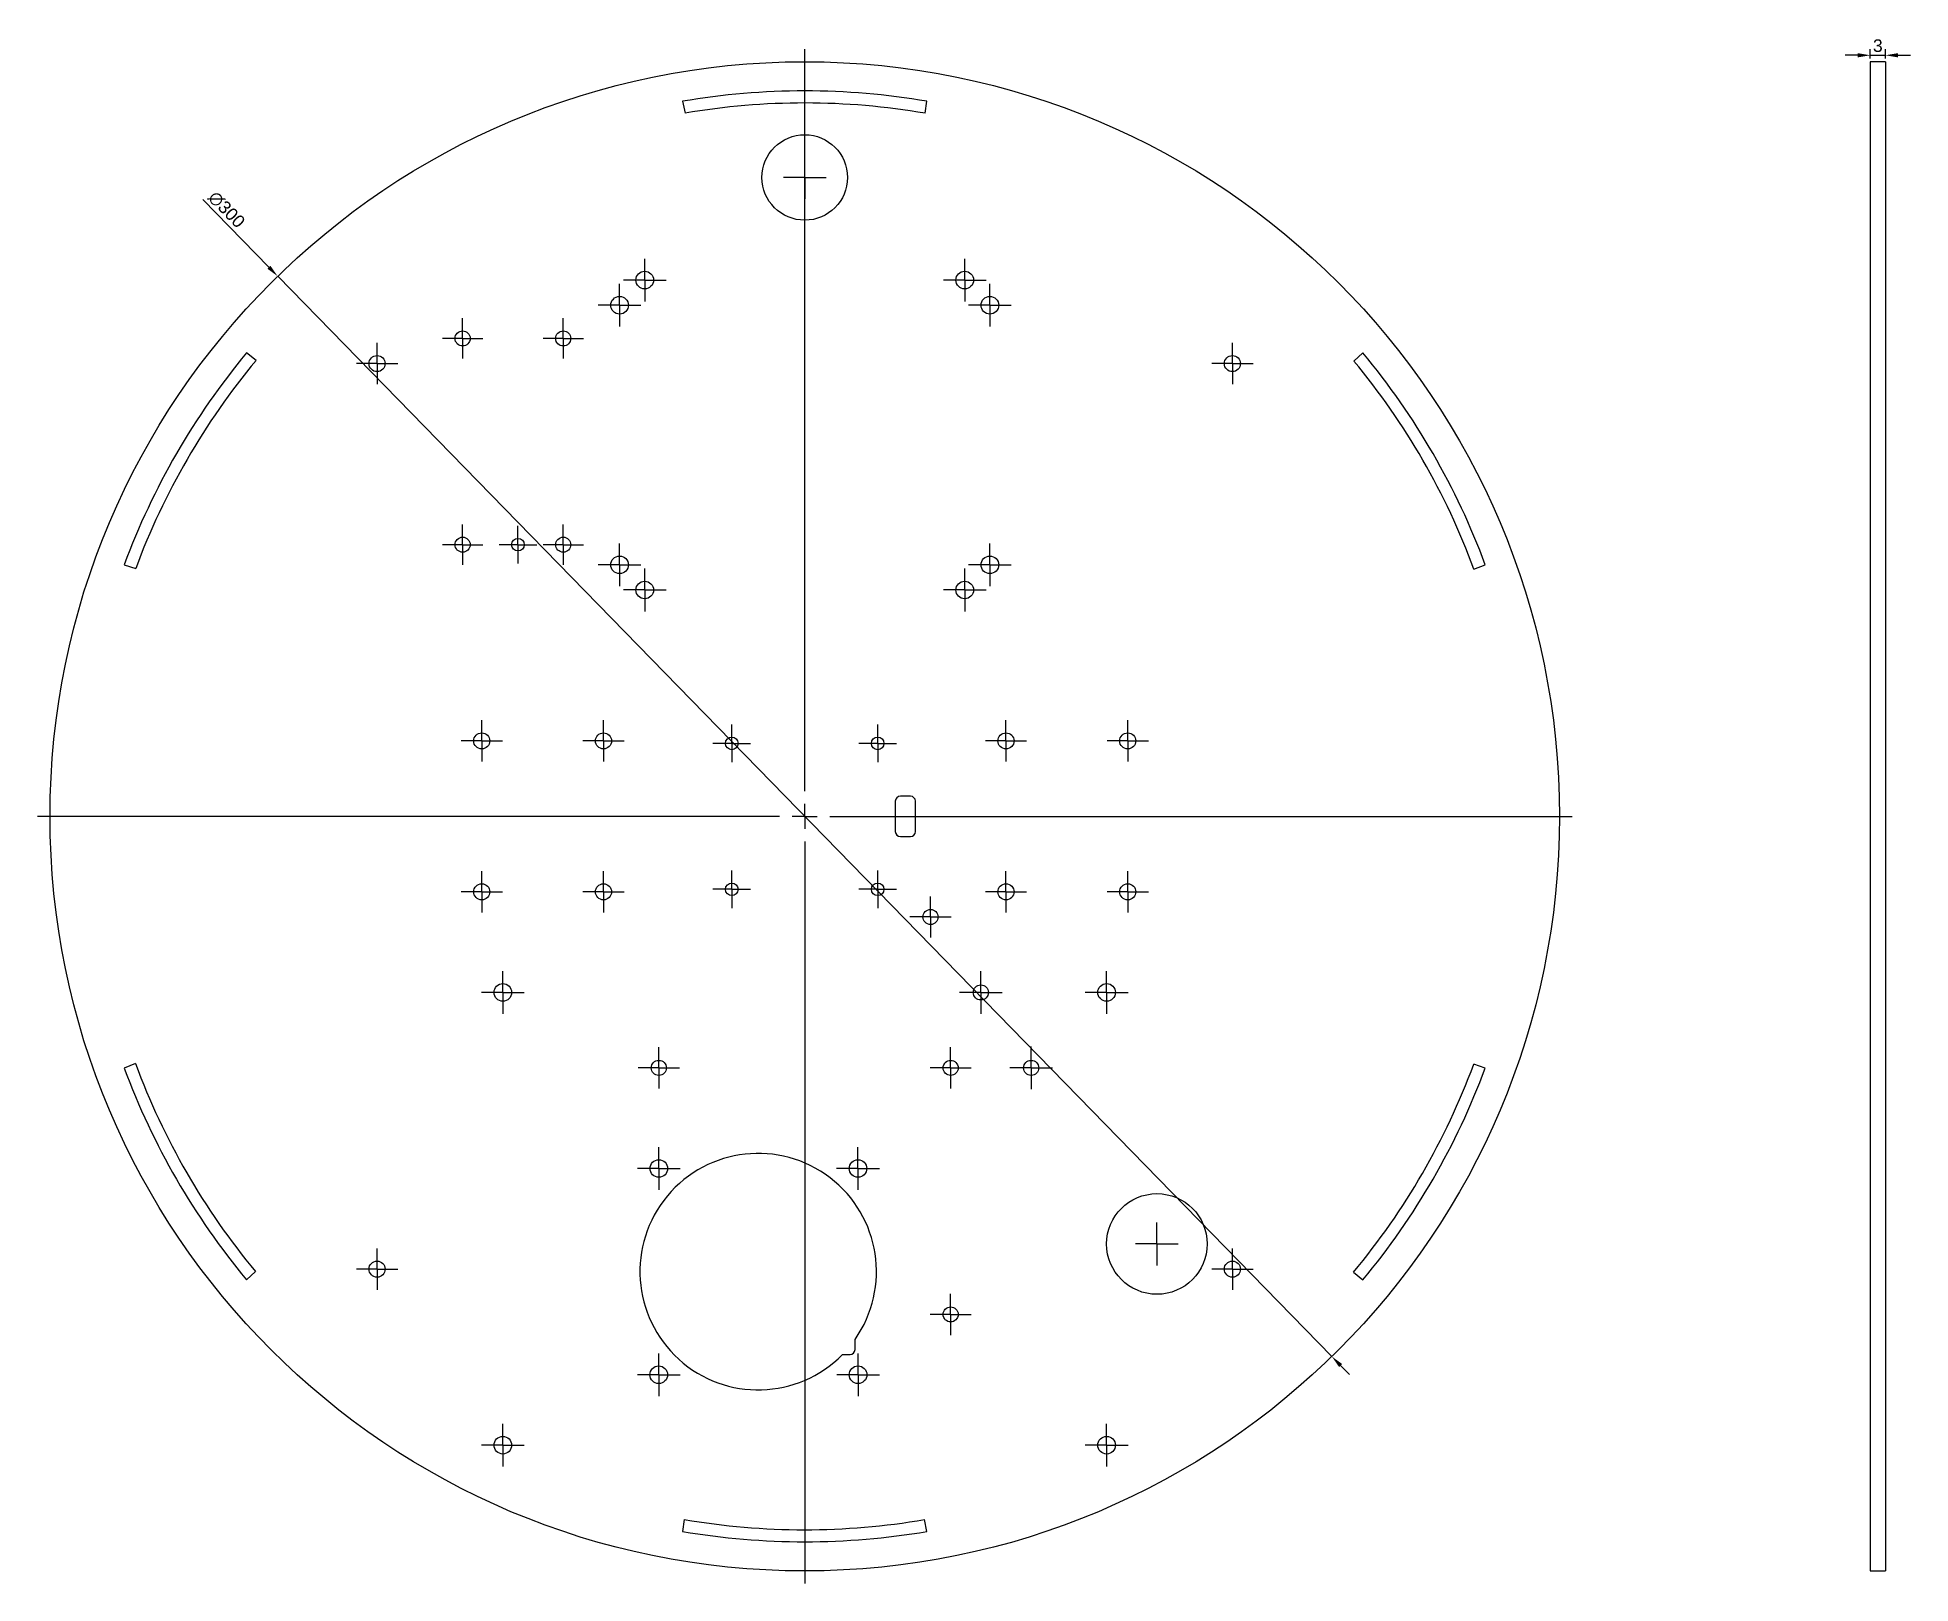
# Model space of a CAD drawing. Header units: millimetres. Extents: x 2177 to 4198, y 1515 to 1858.
# Drawn here: x 2849.2 to 3221.5, y 1524.1 to 1831.4 of the extents above; entities that cross this region are included whole.
import ezdxf

# ---------------------------------------------------------------- set-up
doc = ezdxf.new("R2010")
doc.units = ezdxf.units.MM
doc.layers.add('10', color=7, linetype='Continuous')
doc.styles.get("Standard").update_dxf_attribs({"font": 'arial.ttf'})
doc.dimstyles.new('ISO-25', dxfattribs={"dimtxt": 2.5, "dimasz": 2.5, "dimexe": 1.25, "dimexo": 0.625, "dimtad": 1, "dimtxsty": 'Standard', "dimcen": 2.5, "dimadec": 0, "dimazin": 0, "dimtfac": 1, "dimtmove": 0, "dimatfit": 3, "dimfxl": 1, "dimarcsym": 0})

msp = doc.modelspace()

# ---------------------------------------------------------------- blocks, each defined once
blk = doc.blocks.new('SW_CENTERMARKSYMBOL_0')
at = {"layer": '10', "color": 0}
for p, q in [((0, 5), (0, 152.5)), ((-5, 0), (-152.5, 0)), ((0, 0), (-2.5, 0)), ((0, 0), (0, 2.5)), ((0, 0), (0, -2.5)), ((0, 0), (2.5, 0)), ((5, 0), (152.5, 0)), ((0, -5), (0, -152.5))]:
    blk.add_line(p, q, dxfattribs=at)
blk = doc.blocks.new('SW_CENTERMARKSYMBOL_1')
at = {"layer": '10', "color": 0}
for p, q in [((0, 2.5), (0, 4.1)), ((-2.5, 0), (-4.1, 0)), ((0, 0), (-2.5, 0)), ((0, 0), (0, 2.5)), ((0, 0), (0, -2.5)), ((0, 0), (2.5, 0)), ((2.5, 0), (4.1, 0)), ((0, -2.5), (0, -4.1))]:
    blk.add_line(p, q, dxfattribs=at)
blk = doc.blocks.new('SW_CENTERMARKSYMBOL_2')
at = {"layer": '10', "color": 0}
for p, q in [((0, 2.5), (0, 4.1)), ((-2.5, 0), (-4.1, 0)), ((0, 0), (-2.5, 0)), ((0, 0), (0, 2.5)), ((0, 0), (0, -2.5)), ((0, 0), (2.5, 0)), ((2.5, 0), (4.1, 0)), ((0, -2.5), (0, -4.1))]:
    blk.add_line(p, q, dxfattribs=at)
blk = doc.blocks.new('SW_CENTERMARKSYMBOL_3')
at = {"layer": '10', "color": 0}
for p, q in [((0, 2.5), (0, 4.1)), ((-2.5, 0), (-4.1, 0)), ((0, 0), (-2.5, 0)), ((0, 0), (0, 2.5)), ((0, 0), (0, -2.5)), ((0, 0), (2.5, 0)), ((2.5, 0), (4.1, 0)), ((0, -2.5), (0, -4.1))]:
    blk.add_line(p, q, dxfattribs=at)
blk = doc.blocks.new('SW_CENTERMARKSYMBOL_4')
at = {"layer": '10', "color": 0}
for p, q in [((0, 2.5), (0, 4.1)), ((-2.5, 0), (-4.1, 0)), ((0, 0), (-2.5, 0)), ((0, 0), (0, 2.5)), ((0, 0), (0, -2.5)), ((0, 0), (2.5, 0)), ((2.5, 0), (4.1, 0)), ((0, -2.5), (0, -4.1))]:
    blk.add_line(p, q, dxfattribs=at)
blk = doc.blocks.new('SW_CENTERMARKSYMBOL_5')
at = {"layer": '10', "color": 0}
for p, q in [((0, 2.5), (0, 4.1)), ((-2.5, 0), (-4.1, 0)), ((0, 0), (-2.5, 0)), ((0, 0), (0, 2.5)), ((0, 0), (0, -2.5)), ((0, 0), (2.5, 0)), ((2.5, 0), (4.1, 0)), ((0, -2.5), (0, -4.1))]:
    blk.add_line(p, q, dxfattribs=at)
blk = doc.blocks.new('SW_CENTERMARKSYMBOL_6')
at = {"layer": '10', "color": 0}
for p, q in [((0, 2.5), (0, 4.1)), ((-2.5, 0), (-4.1, 0)), ((0, 0), (-2.5, 0)), ((0, 0), (0, 2.5)), ((0, 0), (0, -2.5)), ((0, 0), (2.5, 0)), ((2.5, 0), (4.1, 0)), ((0, -2.5), (0, -4.1))]:
    blk.add_line(p, q, dxfattribs=at)
blk = doc.blocks.new('SW_CENTERMARKSYMBOL_7')
at = {"layer": '10', "color": 0}
for p, q in [((0, 2.5), (0, 4.1)), ((-2.5, 0), (-4.1, 0)), ((0, 0), (-2.5, 0)), ((0, 0), (0, 2.5)), ((0, 0), (0, -2.5)), ((0, 0), (2.5, 0)), ((2.5, 0), (4.1, 0)), ((0, -2.5), (0, -4.1))]:
    blk.add_line(p, q, dxfattribs=at)
blk = doc.blocks.new('SW_CENTERMARKSYMBOL_8')
at = {"layer": '10', "color": 0}
for p, q in [((0, 2.5), (0, 4.1)), ((-2.5, 0), (-4.1, 0)), ((0, 0), (-2.5, 0)), ((0, 0), (0, 2.5)), ((0, 0), (0, -2.5)), ((0, 0), (2.5, 0)), ((2.5, 0), (4.1, 0)), ((0, -2.5), (0, -4.1))]:
    blk.add_line(p, q, dxfattribs=at)
blk = doc.blocks.new('SW_CENTERMARKSYMBOL_9')
at = {"layer": '10', "color": 0}
for p, q in [((0, 2.5), (0, 4.1)), ((-2.5, 0), (-4.1, 0)), ((0, 0), (-2.5, 0)), ((0, 0), (0, 2.5)), ((0, 0), (0, -2.5)), ((0, 0), (2.5, 0)), ((2.5, 0), (4.1, 0)), ((0, -2.5), (0, -4.1))]:
    blk.add_line(p, q, dxfattribs=at)
blk = doc.blocks.new('SW_CENTERMARKSYMBOL_10')
at = {"layer": '10', "color": 0}
for p, q in [((0, 2.5), (0, 4.1)), ((-2.5, 0), (-4.1, 0)), ((0, 0), (-2.5, 0)), ((0, 0), (0, 2.5)), ((0, 0), (0, -2.5)), ((0, 0), (2.5, 0)), ((2.5, 0), (4.1, 0)), ((0, -2.5), (0, -4.1))]:
    blk.add_line(p, q, dxfattribs=at)
blk = doc.blocks.new('SW_CENTERMARKSYMBOL_11')
at = {"layer": '10', "color": 0}
for p, q in [((0, 2.5), (0, 4.1)), ((-2.5, 0), (-4.1, 0)), ((0, 0), (-2.5, 0)), ((0, 0), (0, 2.5)), ((0, 0), (0, -2.5)), ((0, 0), (2.5, 0)), ((2.5, 0), (4.1, 0)), ((0, -2.5), (0, -4.1))]:
    blk.add_line(p, q, dxfattribs=at)
blk = doc.blocks.new('SW_CENTERMARKSYMBOL_12')
at = {"layer": '10', "color": 0}
for p, q in [((0, 2.5), (0, 4.1)), ((-2.5, 0), (-4.1, 0)), ((0, 0), (-2.5, 0)), ((0, 0), (0, 2.5)), ((0, 0), (0, -2.5)), ((0, 0), (2.5, 0)), ((2.5, 0), (4.1, 0)), ((0, -2.5), (0, -4.1))]:
    blk.add_line(p, q, dxfattribs=at)
blk = doc.blocks.new('SW_CENTERMARKSYMBOL_13')
at = {"layer": '10', "color": 0}
for p, q in [((0, 2.5), (0, 4.1)), ((-2.5, 0), (-4.1, 0)), ((0, 0), (-2.5, 0)), ((0, 0), (0, 2.5)), ((0, 0), (0, -2.5)), ((0, 0), (2.5, 0)), ((2.5, 0), (4.1, 0)), ((0, -2.5), (0, -4.1))]:
    blk.add_line(p, q, dxfattribs=at)
blk = doc.blocks.new('SW_CENTERMARKSYMBOL_14')
at = {"layer": '10', "color": 0}
for p, q in [((0, 2.5), (0, 4.1)), ((-2.5, 0), (-4.1, 0)), ((0, 0), (-2.5, 0)), ((0, 0), (0, 2.5)), ((0, 0), (0, -2.5)), ((0, 0), (2.5, 0)), ((2.5, 0), (4.1, 0)), ((0, -2.5), (0, -4.1))]:
    blk.add_line(p, q, dxfattribs=at)
blk = doc.blocks.new('SW_CENTERMARKSYMBOL_15')
at = {"layer": '10', "color": 0}
for p, q in [((0, 2.5), (0, 4.1)), ((-2.5, 0), (-4.1, 0)), ((0, 0), (-2.5, 0)), ((0, 0), (0, 2.5)), ((0, 0), (0, -2.5)), ((0, 0), (2.5, 0)), ((2.5, 0), (4.1, 0)), ((0, -2.5), (0, -4.1))]:
    blk.add_line(p, q, dxfattribs=at)
blk = doc.blocks.new('SW_CENTERMARKSYMBOL_16')
at = {"layer": '10', "color": 0}
for p, q in [((0, 2.5), (0, 4.1)), ((-2.5, 0), (-4.1, 0)), ((0, 0), (-2.5, 0)), ((0, 0), (0, 2.5)), ((0, 0), (0, -2.5)), ((0, 0), (2.5, 0)), ((2.5, 0), (4.1, 0)), ((0, -2.5), (0, -4.1))]:
    blk.add_line(p, q, dxfattribs=at)
blk = doc.blocks.new('SW_CENTERMARKSYMBOL_17')
at = {"layer": '10', "color": 0}
for p, q in [((0, 2.5), (0, 4.25)), ((-2.5, 0), (-4.25, 0)), ((0, 0), (-2.5, 0)), ((0, 0), (0, 2.5)), ((0, 0), (0, -2.5)), ((0, 0), (2.5, 0)), ((2.5, 0), (4.25, 0)), ((0, -2.5), (0, -4.25))]:
    blk.add_line(p, q, dxfattribs=at)
blk = doc.blocks.new('SW_CENTERMARKSYMBOL_18')
at = {"layer": '10', "color": 0}
for p, q in [((0, 2.5), (0, 4.25)), ((-2.5, 0), (-4.25, 0)), ((0, 0), (-2.5, 0)), ((0, 0), (0, 2.5)), ((0, 0), (0, -2.5)), ((0, 0), (2.5, 0)), ((2.5, 0), (4.25, 0)), ((0, -2.5), (0, -4.25))]:
    blk.add_line(p, q, dxfattribs=at)
blk = doc.blocks.new('SW_CENTERMARKSYMBOL_19')
at = {"layer": '10', "color": 0}
for p, q in [((0, 2.5), (0, 4.25)), ((-2.5, 0), (-4.25, 0)), ((0, 0), (-2.5, 0)), ((0, 0), (0, 2.5)), ((0, 0), (0, -2.5)), ((0, 0), (2.5, 0)), ((2.5, 0), (4.25, 0)), ((0, -2.5), (0, -4.25))]:
    blk.add_line(p, q, dxfattribs=at)
blk = doc.blocks.new('SW_CENTERMARKSYMBOL_20')
at = {"layer": '10', "color": 0}
for p, q in [((0, 2.5), (0, 4.25)), ((-2.5, 0), (-4.25, 0)), ((0, 0), (-2.5, 0)), ((0, 0), (0, 2.5)), ((0, 0), (0, -2.5)), ((0, 0), (2.5, 0)), ((2.5, 0), (4.25, 0)), ((0, -2.5), (0, -4.25))]:
    blk.add_line(p, q, dxfattribs=at)
blk = doc.blocks.new('SW_CENTERMARKSYMBOL_21')
at = {"layer": '10', "color": 0}
for p, q in [((0, 2.5), (0, 4.25)), ((-2.5, 0), (-4.25, 0)), ((0, 0), (-2.5, 0)), ((0, 0), (0, 2.5)), ((0, 0), (0, -2.5)), ((0, 0), (2.5, 0)), ((2.5, 0), (4.25, 0)), ((0, -2.5), (0, -4.25))]:
    blk.add_line(p, q, dxfattribs=at)
blk = doc.blocks.new('SW_CENTERMARKSYMBOL_22')
at = {"layer": '10', "color": 0}
for p, q in [((0, 2.5), (0, 4.25)), ((-2.5, 0), (-4.25, 0)), ((0, 0), (-2.5, 0)), ((0, 0), (0, 2.5)), ((0, 0), (0, -2.5)), ((0, 0), (2.5, 0)), ((2.5, 0), (4.25, 0)), ((0, -2.5), (0, -4.25))]:
    blk.add_line(p, q, dxfattribs=at)
blk = doc.blocks.new('SW_CENTERMARKSYMBOL_23')
at = {"layer": '10', "color": 0}
for p, q in [((0, 2.5), (0, 4.25)), ((-2.5, 0), (-4.25, 0)), ((0, 0), (-2.5, 0)), ((0, 0), (0, 2.5)), ((0, 0), (0, -2.5)), ((0, 0), (2.5, 0)), ((2.5, 0), (4.25, 0)), ((0, -2.5), (0, -4.25))]:
    blk.add_line(p, q, dxfattribs=at)
blk = doc.blocks.new('SW_CENTERMARKSYMBOL_24')
at = {"layer": '10', "color": 0}
for p, q in [((0, 2.5), (0, 4.25)), ((-2.5, 0), (-4.25, 0)), ((0, 0), (-2.5, 0)), ((0, 0), (0, 2.5)), ((0, 0), (0, -2.5)), ((0, 0), (2.5, 0)), ((2.5, 0), (4.25, 0)), ((0, -2.5), (0, -4.25))]:
    blk.add_line(p, q, dxfattribs=at)
blk = doc.blocks.new('SW_CENTERMARKSYMBOL_25')
at = {"layer": '10', "color": 0}
for p, q in [((0, 2.5), (0, 3.75)), ((-2.5, 0), (-3.75, 0)), ((0, 0), (-2.5, 0)), ((0, 0), (0, 2.5)), ((0, 0), (0, -2.5)), ((0, 0), (2.5, 0)), ((2.5, 0), (3.75, 0)), ((0, -2.5), (0, -3.75))]:
    blk.add_line(p, q, dxfattribs=at)
blk = doc.blocks.new('SW_CENTERMARKSYMBOL_26')
at = {"layer": '10', "color": 0}
for p, q in [((0, 2.5), (0, 3.75)), ((-2.5, 0), (-3.75, 0)), ((0, 0), (-2.5, 0)), ((0, 0), (0, 2.5)), ((0, 0), (0, -2.5)), ((0, 0), (2.5, 0)), ((2.5, 0), (3.75, 0)), ((0, -2.5), (0, -3.75))]:
    blk.add_line(p, q, dxfattribs=at)
blk = doc.blocks.new('SW_CENTERMARKSYMBOL_27')
at = {"layer": '10', "color": 0}
for p, q in [((0, 2.5), (0, 3.75)), ((-2.5, 0), (-3.75, 0)), ((0, 0), (-2.5, 0)), ((0, 0), (0, 2.5)), ((0, 0), (0, -2.5)), ((0, 0), (2.5, 0)), ((2.5, 0), (3.75, 0)), ((0, -2.5), (0, -3.75))]:
    blk.add_line(p, q, dxfattribs=at)
blk = doc.blocks.new('SW_CENTERMARKSYMBOL_28')
at = {"layer": '10', "color": 0}
for p, q in [((0, 2.5), (0, 3.75)), ((-2.5, 0), (-3.75, 0)), ((0, 0), (-2.5, 0)), ((0, 0), (0, 2.5)), ((0, 0), (0, -2.5)), ((0, 0), (2.5, 0)), ((2.5, 0), (3.75, 0)), ((0, -2.5), (0, -3.75))]:
    blk.add_line(p, q, dxfattribs=at)
blk = doc.blocks.new('SW_CENTERMARKSYMBOL_29')
at = {"layer": '10', "color": 0}
for p, q in [((0, 2.5), (0, 4.25)), ((-2.5, 0), (-4.25, 0)), ((0, 0), (-2.5, 0)), ((0, 0), (0, 2.5)), ((0, 0), (0, -2.5)), ((0, 0), (2.5, 0)), ((2.5, 0), (4.25, 0)), ((0, -2.5), (0, -4.25))]:
    blk.add_line(p, q, dxfattribs=at)
blk = doc.blocks.new('SW_CENTERMARKSYMBOL_30')
at = {"layer": '10', "color": 0}
for p, q in [((0, 2.5), (0, 4.25)), ((-2.5, 0), (-4.25, 0)), ((0, 0), (-2.5, 0)), ((0, 0), (0, 2.5)), ((0, 0), (0, -2.5)), ((0, 0), (2.5, 0)), ((2.5, 0), (4.25, 0)), ((0, -2.5), (0, -4.25))]:
    blk.add_line(p, q, dxfattribs=at)
blk = doc.blocks.new('SW_CENTERMARKSYMBOL_31')
at = {"layer": '10', "color": 0}
for p, q in [((0, 2.5), (0, 4.25)), ((-2.5, 0), (-4.25, 0)), ((0, 0), (-2.5, 0)), ((0, 0), (0, 2.5)), ((0, 0), (0, -2.5)), ((0, 0), (2.5, 0)), ((2.5, 0), (4.25, 0)), ((0, -2.5), (0, -4.25))]:
    blk.add_line(p, q, dxfattribs=at)
blk = doc.blocks.new('SW_CENTERMARKSYMBOL_32')
at = {"layer": '10', "color": 0}
for p, q in [((0, 2.5), (0, 4.25)), ((-2.5, 0), (-4.25, 0)), ((0, 0), (-2.5, 0)), ((0, 0), (0, 2.5)), ((0, 0), (0, -2.5)), ((0, 0), (2.5, 0)), ((2.5, 0), (4.25, 0)), ((0, -2.5), (0, -4.25))]:
    blk.add_line(p, q, dxfattribs=at)
blk = doc.blocks.new('SW_CENTERMARKSYMBOL_33')
at = {"layer": '10', "color": 0}
for p, q in [((0, 2.5), (0, 4.25)), ((-2.5, 0), (-4.25, 0)), ((0, 0), (-2.5, 0)), ((0, 0), (0, 2.5)), ((0, 0), (0, -2.5)), ((0, 0), (2.5, 0)), ((2.5, 0), (4.25, 0)), ((0, -2.5), (0, -4.25))]:
    blk.add_line(p, q, dxfattribs=at)
blk = doc.blocks.new('SW_CENTERMARKSYMBOL_34')
at = {"layer": '10', "color": 0}
for p, q in [((0, 2.5), (0, 4.25)), ((-2.5, 0), (-4.25, 0)), ((0, 0), (-2.5, 0)), ((0, 0), (0, 2.5)), ((0, 0), (0, -2.5)), ((0, 0), (2.5, 0)), ((2.5, 0), (4.25, 0)), ((0, -2.5), (0, -4.25))]:
    blk.add_line(p, q, dxfattribs=at)
blk = doc.blocks.new('SW_CENTERMARKSYMBOL_35')
at = {"layer": '10', "color": 0}
for p, q in [((0, 2.5), (0, 4.25)), ((-2.5, 0), (-4.25, 0)), ((0, 0), (-2.5, 0)), ((0, 0), (0, 2.5)), ((0, 0), (0, -2.5)), ((0, 0), (2.5, 0)), ((2.5, 0), (4.25, 0)), ((0, -2.5), (0, -4.25))]:
    blk.add_line(p, q, dxfattribs=at)
blk = doc.blocks.new('SW_CENTERMARKSYMBOL_36')
at = {"layer": '10', "color": 0}
for p, q in [((0, 2.5), (0, 4.25)), ((-2.5, 0), (-4.25, 0)), ((0, 0), (-2.5, 0)), ((0, 0), (0, 2.5)), ((0, 0), (0, -2.5)), ((0, 0), (2.5, 0)), ((2.5, 0), (4.25, 0)), ((0, -2.5), (0, -4.25))]:
    blk.add_line(p, q, dxfattribs=at)
blk = doc.blocks.new('SW_CENTERMARKSYMBOL_37')
at = {"layer": '10', "color": 0}
for p, q in [((0, 2.5), (0, 4.25)), ((-2.5, 0), (-4.25, 0)), ((0, 0), (-2.5, 0)), ((0, 0), (0, 2.5)), ((0, 0), (0, -2.5)), ((0, 0), (2.5, 0)), ((2.5, 0), (4.25, 0)), ((0, -2.5), (0, -4.25))]:
    blk.add_line(p, q, dxfattribs=at)
blk = doc.blocks.new('SW_CENTERMARKSYMBOL_38')
at = {"layer": '10', "color": 0}
for p, q in [((0, 2.5), (0, 4.25)), ((-2.5, 0), (-4.25, 0)), ((0, 0), (-2.5, 0)), ((0, 0), (0, 2.5)), ((0, 0), (0, -2.5)), ((0, 0), (2.5, 0)), ((2.5, 0), (4.25, 0)), ((0, -2.5), (0, -4.25))]:
    blk.add_line(p, q, dxfattribs=at)
blk = doc.blocks.new('SW_CENTERMARKSYMBOL_39')
at = {"layer": '10', "color": 0}
for p, q in [((0, 2.5), (0, 4.25)), ((-2.5, 0), (-4.25, 0)), ((0, 0), (-2.5, 0)), ((0, 0), (0, 2.5)), ((0, 0), (0, -2.5)), ((0, 0), (2.5, 0)), ((2.5, 0), (4.25, 0)), ((0, -2.5), (0, -4.25))]:
    blk.add_line(p, q, dxfattribs=at)
blk = doc.blocks.new('SW_CENTERMARKSYMBOL_40')
at = {"layer": '10', "color": 0}
for p, q in [((0, 2.5), (0, 4.25)), ((-2.5, 0), (-4.25, 0)), ((0, 0), (-2.5, 0)), ((0, 0), (0, 2.5)), ((0, 0), (0, -2.5)), ((0, 0), (2.5, 0)), ((2.5, 0), (4.25, 0)), ((0, -2.5), (0, -4.25))]:
    blk.add_line(p, q, dxfattribs=at)
blk = doc.blocks.new('SW_CENTERMARKSYMBOL_41')
at = {"layer": '10', "color": 0}
for p, q in [((0, 2.5), (0, 4)), ((-2.5, 0), (-4, 0)), ((0, 0), (-2.5, 0)), ((0, 0), (0, 2.5)), ((0, 0), (0, -2.5)), ((0, 0), (2.5, 0)), ((2.5, 0), (4, 0)), ((0, -2.5), (0, -4))]:
    blk.add_line(p, q, dxfattribs=at)
blk = doc.blocks.new('SW_CENTERMARKSYMBOL_42')
at = {"layer": '10', "color": 0}
for p, q in [((0, 2.5), (0, 4)), ((-2.5, 0), (-4, 0)), ((0, 0), (-2.5, 0)), ((0, 0), (0, 2.5)), ((0, 0), (0, -2.5)), ((0, 0), (2.5, 0)), ((2.5, 0), (4, 0)), ((0, -2.5), (0, -4))]:
    blk.add_line(p, q, dxfattribs=at)
blk = doc.blocks.new('SW_CENTERMARKSYMBOL_43')
at = {"layer": '10', "color": 0}
for p, q in [((0, 2.5), (0, 4)), ((-2.5, 0), (-4, 0)), ((0, 0), (-2.5, 0)), ((0, 0), (0, 2.5)), ((0, 0), (0, -2.5)), ((0, 0), (2.5, 0)), ((2.5, 0), (4, 0)), ((0, -2.5), (0, -4))]:
    blk.add_line(p, q, dxfattribs=at)
blk = doc.blocks.new('SW_CENTERMARKSYMBOL_44')
at = {"layer": '10', "color": 0}
for p, q in [((0, 2.5), (0, 3.75)), ((-2.5, 0), (-3.75, 0)), ((0, 0), (-2.5, 0)), ((0, 0), (0, 2.5)), ((0, 0), (0, -2.5)), ((0, 0), (2.5, 0)), ((2.5, 0), (3.75, 0)), ((0, -2.5), (0, -3.75))]:
    blk.add_line(p, q, dxfattribs=at)
blk = doc.blocks.new('SW_CENTERMARKSYMBOL_45')
at = {"layer": '10', "color": 0}
for p, q in [((0, 2.5), (0, 4)), ((-2.5, 0), (-4, 0)), ((0, 0), (-2.5, 0)), ((0, 0), (0, 2.5)), ((0, 0), (0, -2.5)), ((0, 0), (2.5, 0)), ((2.5, 0), (4, 0)), ((0, -2.5), (0, -4))]:
    blk.add_line(p, q, dxfattribs=at)
blk = doc.blocks.new('*D48')
at = {"color": 0, "lineweight": -2, "transparency": 16777216}
for p, q in [((2882.06, 1799.18), (2895.2, 1785.72)), ((3106.45, 1569.2), (2896.94, 1783.93)), ((3108.2, 1567.41), (3109.94, 1565.63))]:
    blk.add_line(p, q, dxfattribs=at)
at = {"color": 0, "transparency": 16777216}
for points in [[(2895.5, 1786.01), (2894.9, 1785.43), (2896.94, 1783.93)], [(3108.5, 1567.71), (3107.9, 1567.12), (3106.45, 1569.2)]]:
    blk.add_solid(points, dxfattribs=at)
at = {"layer": 'Defpoints', "color": 0, "transparency": 16777216}
for p in [(2896.94, 1783.93), (3106.45, 1569.2)]:
    blk.add_point(p, dxfattribs=at)
at = {"color": 0, "transparency": 16777216, "insert": (2886.78, 1797.17), "char_height": 2.5, "attachment_point": 5, "rotation": 314.2954}
blk.add_mtext('∅300', dxfattribs=at)
blk = doc.blocks.new('*D50')
at = {"color": 0, "lineweight": -2, "transparency": 16777216}
for p, q in [((3213.48, 1827.19), (3213.48, 1829.1)), ((3216.48, 1827.19), (3216.48, 1829.1)), ((3210.98, 1827.85), (3208.48, 1827.85)), ((3213.48, 1827.85), (3216.48, 1827.85)), ((3218.98, 1827.85), (3221.48, 1827.85))]:
    blk.add_line(p, q, dxfattribs=at)
at = {"color": 0, "transparency": 16777216}
for points in [[(3210.98, 1828.27), (3210.98, 1827.44), (3213.48, 1827.85)], [(3218.98, 1828.27), (3218.98, 1827.44), (3216.48, 1827.85)]]:
    blk.add_solid(points, dxfattribs=at)
at = {"layer": 'Defpoints', "color": 0, "transparency": 16777216}
for p in [(3213.48, 1826.57), (3216.48, 1827.85), (3216.48, 1826.57)]:
    blk.add_point(p, dxfattribs=at)
at = {"color": 0, "transparency": 16777216, "insert": (3214.98, 1829.75), "char_height": 2.5, "attachment_point": 5}
blk.add_mtext('3', dxfattribs=at)

# ---------------------------------------------------------------- dimensions: what is measured, and where the dimension line sits
dim = msp.add_linear_dim(base=(3216.482, 1827.853), p1=(3213.482, 1826.566), p2=(3216.482, 1826.566), dimstyle='ISO-25')
dim.commit()
dim.dimension.update_dxf_attribs({"geometry": '*D50', "text_midpoint": (3214.982, 1829.755)})
dim = msp.add_diameter_dim_2p(p1=(3106.451, 1569.204), p2=(2896.944, 1783.929), dimstyle='ISO-25')
dim.commit()
dim.dimension.update_dxf_attribs({"geometry": '*D48', "text_midpoint": (2885.371, 1795.79), "dimtype": 163})

# ---------------------------------------------------------------- linework, layer by layer
at = {"color": 7, "linetype": 'Continuous', "lineweight": 25}
for p, q in [((3216.482, 1826.566), (3213.482, 1826.566)), ((3213.482, 1826.566), (3213.482, 1526.566)), ((3216.482, 1826.566), (3216.482, 1526.566)), ((2977.402, 1818.705), (2977.9, 1816.356)), ((3025.651, 1816.329), (3025.994, 1818.705)), ((2892.636, 1767.192), (2890.75, 1768.676)), ((3112.645, 1768.677), (3110.86, 1767.07)), ((2866.454, 1726.595), (2868.738, 1725.852)), ((3134.712, 1725.704), (3136.941, 1726.595)), ((3019.698, 1679.566), (3019.698, 1673.566)), ((3022.698, 1680.566), (3020.698, 1680.566)), ((3023.698, 1673.566), (3023.698, 1679.566)), ((3020.698, 1672.566), (3022.698, 1672.566)), ((2868.683, 1627.429), (2866.454, 1626.538)), ((3136.941, 1626.538), (3134.658, 1627.281)), ((2890.75, 1584.456), (2892.535, 1586.062)), ((3110.76, 1585.941), (3112.645, 1584.456)), ((3011.698, 1570.566), (3011.698, 1572.587)), ((3009.181, 1569.566), (3010.698, 1569.566)), ((2977.745, 1536.803), (2977.402, 1534.428)), ((3025.994, 1534.428), (3025.495, 1536.777)), ((3213.482, 1526.566), (3216.482, 1526.566))]:
    msp.add_line(p, q, dxfattribs=at)
for centre, radius in [((3001.698, 1676.566), 150), ((3001.698, 1803.566), 8.5), ((2969.898, 1783.166), 1.75), ((3033.498, 1783.166), 1.75), ((2964.898, 1778.166), 1.75), ((3038.498, 1778.166), 1.75), ((2933.698, 1771.566), 1.5), ((2953.698, 1771.566), 1.5), ((2916.698, 1766.566), 1.6), ((3086.698, 1766.566), 1.6), ((2933.698, 1730.566), 1.5), ((2944.698, 1730.566), 1.25), ((2953.698, 1730.566), 1.5), ((2964.898, 1726.566), 1.75), ((3038.498, 1726.566), 1.75), ((2969.898, 1721.566), 1.75), ((3033.498, 1721.566), 1.75), ((2937.498, 1691.566), 1.6), ((2961.698, 1691.566), 1.6), ((2987.198, 1691.066), 1.25), ((3016.198, 1691.066), 1.25), ((3041.698, 1691.566), 1.6), ((3065.898, 1691.566), 1.6), ((2937.498, 1661.566), 1.6), ((2961.698, 1661.566), 1.6), ((2987.198, 1662.066), 1.25), ((3016.198, 1662.066), 1.25), ((3041.698, 1661.566), 1.6), ((3065.898, 1661.566), 1.6), ((3026.698, 1656.566), 1.5), ((2941.698, 1641.566), 1.75), ((3036.698, 1641.566), 1.5), ((3061.698, 1641.566), 1.75), ((2972.698, 1626.566), 1.5), ((3030.698, 1626.566), 1.5), ((3046.698, 1626.566), 1.5), ((2972.698, 1606.566), 1.75), ((3012.278, 1606.566), 1.75), ((3071.698, 1591.566), 10), ((2916.698, 1586.566), 1.6), ((3086.698, 1586.566), 1.6), ((3030.698, 1577.566), 1.5), ((2972.68, 1565.566), 1.75), ((3012.296, 1565.566), 1.75), ((2941.698, 1551.566), 1.75), ((3061.698, 1551.566), 1.75)]:
    msp.add_circle(centre, radius, dxfattribs=at)
for centre, radius, start, end in [((3001.698, 1676.566), 144.2, 80.30013, 99.69994), ((3001.698, 1676.566), 141.801, 80.27504, 99.66129), ((3001.698, 1676.566), 144.2, 140.30013, 159.69994), ((3001.698, 1676.566), 144.2, 20.30013, 39.69994), ((3001.698, 1676.566), 141.801, 140.27504, 159.66129), ((3001.698, 1676.566), 141.801, 20.27504, 39.66129), ((3020.698, 1679.566), 1, 90, 180), ((3022.698, 1679.566), 1, 0, 90), ((3020.698, 1673.566), 1, 180, 270), ((3022.698, 1673.566), 1, 270, 0), ((3001.698, 1676.566), 141.801, 200.27504, 219.66129), ((3001.698, 1676.566), 141.801, 320.27504, 339.66129), ((3001.698, 1676.566), 144.2, 200.30013, 219.69994), ((3001.698, 1676.566), 144.2, 320.30013, 339.69994), ((2992.448, 1586.066), 23.5, 324.99969, 315.40203), ((3010.698, 1570.566), 1, 270, 0), ((3001.698, 1676.566), 144.2, 260.30013, 279.69994), ((3001.698, 1676.566), 141.801, 260.27504, 279.66129)]:
    msp.add_arc(centre, radius, start, end, dxfattribs=at)

# ---------------------------------------------------------------- block references
at = {"layer": '10'}
for name, p in [('SW_CENTERMARKSYMBOL_0', (3001.698, 1676.566)), ('SW_CENTERMARKSYMBOL_20', (3001.698, 1803.566)), ('SW_CENTERMARKSYMBOL_35', (2969.898, 1783.166)), ('SW_CENTERMARKSYMBOL_34', (3033.498, 1783.166)), ('SW_CENTERMARKSYMBOL_36', (2964.898, 1778.166)), ('SW_CENTERMARKSYMBOL_30', (3038.498, 1778.166)), ('SW_CENTERMARKSYMBOL_41', (2933.698, 1771.566)), ('SW_CENTERMARKSYMBOL_45', (2953.698, 1771.566)), ('SW_CENTERMARKSYMBOL_11', (2916.698, 1766.566)), ('SW_CENTERMARKSYMBOL_10', (3086.698, 1766.566)), ('SW_CENTERMARKSYMBOL_42', (2933.698, 1730.566)), ('SW_CENTERMARKSYMBOL_44', (2944.698, 1730.566)), ('SW_CENTERMARKSYMBOL_43', (2953.698, 1730.566)), ('SW_CENTERMARKSYMBOL_33', (2964.898, 1726.566)), ('SW_CENTERMARKSYMBOL_32', (3038.498, 1726.566)), ('SW_CENTERMARKSYMBOL_29', (2969.898, 1721.566)), ('SW_CENTERMARKSYMBOL_31', (3033.498, 1721.566)), ('SW_CENTERMARKSYMBOL_6', (2937.498, 1691.566)), ('SW_CENTERMARKSYMBOL_7', (2961.698, 1691.566)), ('SW_CENTERMARKSYMBOL_27', (2987.198, 1691.066)), ('SW_CENTERMARKSYMBOL_26', (3016.198, 1691.066)), ('SW_CENTERMARKSYMBOL_4', (3041.698, 1691.566)), ('SW_CENTERMARKSYMBOL_2', (3065.898, 1691.566)), ('SW_CENTERMARKSYMBOL_1', (2937.498, 1661.566)), ('SW_CENTERMARKSYMBOL_5', (2961.698, 1661.566)), ('SW_CENTERMARKSYMBOL_25', (2987.198, 1662.066)), ('SW_CENTERMARKSYMBOL_28', (3016.198, 1662.066)), ('SW_CENTERMARKSYMBOL_3', (3041.698, 1661.566)), ('SW_CENTERMARKSYMBOL_8', (3065.898, 1661.566)), ('SW_CENTERMARKSYMBOL_16', (3026.698, 1656.566)), ('SW_CENTERMARKSYMBOL_23', (2941.698, 1641.566)), ('SW_CENTERMARKSYMBOL_17', (3036.698, 1641.566)), ('SW_CENTERMARKSYMBOL_22', (3061.698, 1641.566)), ('SW_CENTERMARKSYMBOL_13', (2972.698, 1626.566)), ('SW_CENTERMARKSYMBOL_15', (3030.698, 1626.566)), ('SW_CENTERMARKSYMBOL_18', (3046.698, 1626.566)), ('SW_CENTERMARKSYMBOL_39', (2972.698, 1606.566)), ('SW_CENTERMARKSYMBOL_40', (3012.278, 1606.566)), ('SW_CENTERMARKSYMBOL_19', (3071.698, 1591.566)), ('SW_CENTERMARKSYMBOL_9', (2916.698, 1586.566)), ('SW_CENTERMARKSYMBOL_12', (3086.698, 1586.566)), ('SW_CENTERMARKSYMBOL_14', (3030.698, 1577.566)), ('SW_CENTERMARKSYMBOL_37', (2972.68, 1565.566)), ('SW_CENTERMARKSYMBOL_38', (3012.296, 1565.566)), ('SW_CENTERMARKSYMBOL_21', (2941.698, 1551.566)), ('SW_CENTERMARKSYMBOL_24', (3061.698, 1551.566))]:
    msp.add_blockref(name, p, dxfattribs=at)

msp.set_redraw_order([(e.dxf.handle, doc.entitydb.next_handle()) for e in msp.query("TEXT MTEXT ATTDEF DIMENSION ARC_DIMENSION")])  # texts and dimensions are drawn at this point

doc.saveas('drawing.dxf')
